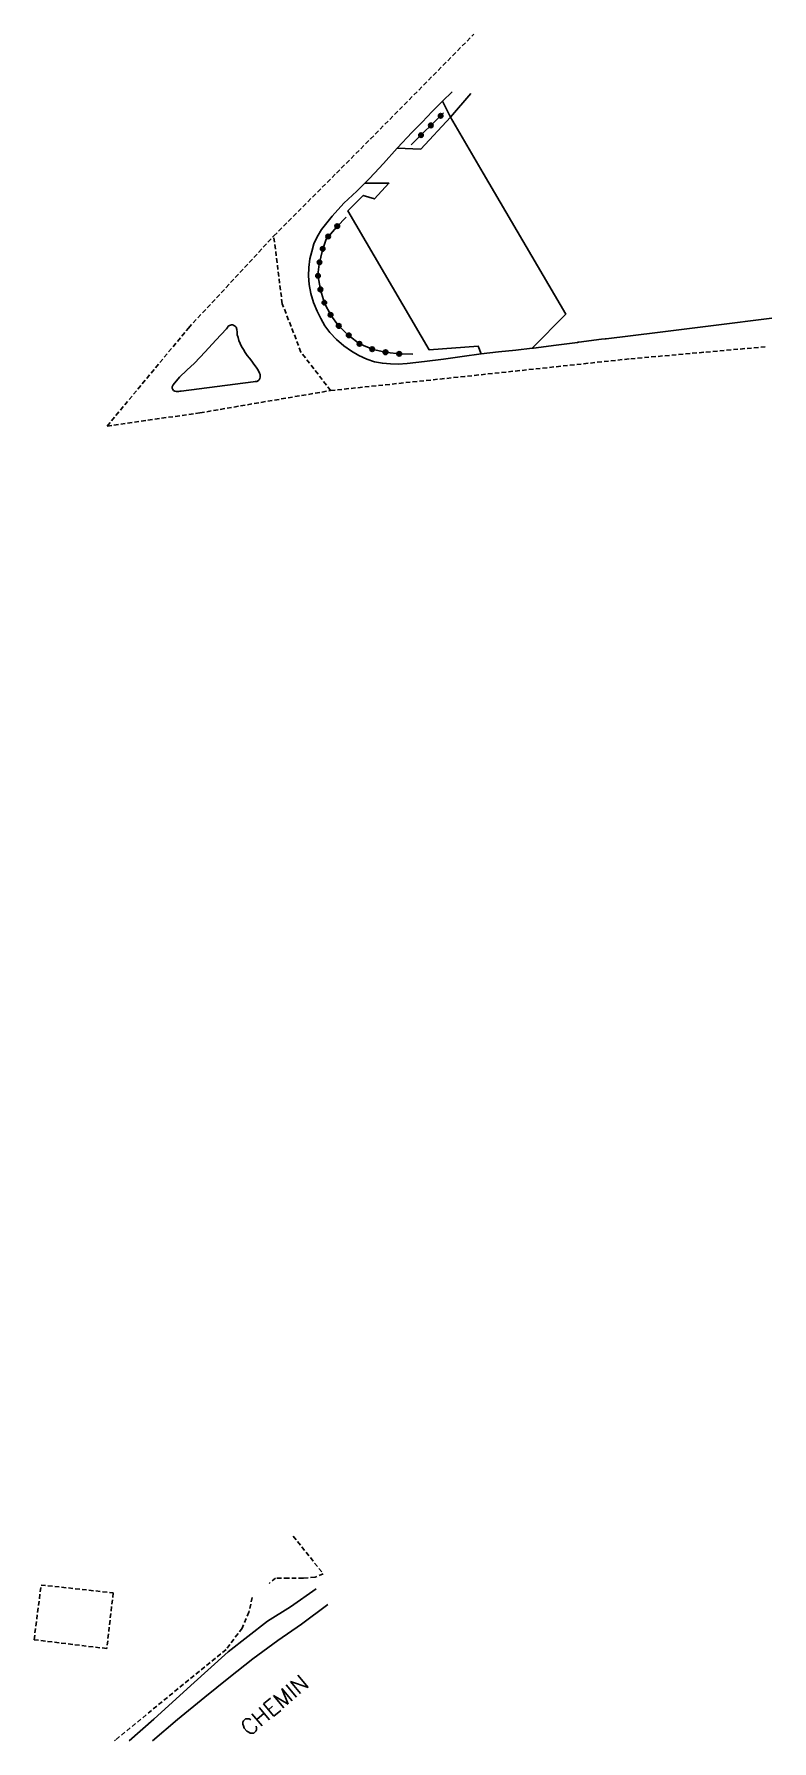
# Model space of a CAD drawing. Header units: millimetres. Extents: x 96009 to 97000, y 132000 to 133001.
# Drawn here: x 96036.4 to 96116.9, y 132000 to 132186.2 of the extents above; entities that cross this region are included whole.
import ezdxf

# ---------------------------------------------------------------- set-up
doc = ezdxf.new("R2010")
doc.units = ezdxf.units.MM
doc.linetypes.add('DASHED', pattern=[0.75, 0.5, -0.25])
doc.layers.get('0').update_dxf_attribs({"linetype": 'CONTINUOUS'})
for name, color, linetype in [('W0001', 6, 'DASHED'), ('W0008', 7, 'CONTINUOUS'), ('W0014', 7, 'CONTINUOUS'), ('W0015', 2, 'CONTINUOUS'), ('W0017', 7, 'CONTINUOUS'), ('W0071', 7, 'CONTINUOUS'), ('W0112', 1, 'DASHED'), ('W0323', 7, 'CONTINUOUS'), ('W0989', 7, 'CONTINUOUS')]:
    doc.layers.add(name, color=color, linetype=linetype)
doc.styles.get("Standard").update_dxf_attribs({"font": 'romans.shx', "width": 0.85})

msp = doc.modelspace()

# ---------------------------------------------------------------- texts
at = {"layer": 'W0989'}
msp.add_text('CHEMIN', height=1.75, rotation=40.0714, dxfattribs=at).set_placement((96059.85, 132000.42))

# ---------------------------------------------------------------- blocks, each defined once
blk = doc.blocks.new('t323o')
at = {"color": 0, "linetype": 'Continuous'}
for radius in [0.25, 0.15]:
    blk.add_circle((0, 0), radius, dxfattribs=at)

# ---------------------------------------------------------------- linework, layer by layer
at = {"layer": 'W0001'}
for points in [[(96069.38, 132171), (96073.09, 132174.72), (96084.38, 132186.16)], [(96062.54, 132164.14), (96069.38, 132171)], [(96044.36, 132143.41), (96053.24, 132154.1), (96062.54, 132164.14)], [(96068.74, 132147.28), (96065.51, 132151.48), (96063.46, 132156.75), (96062.54, 132164.14)], [(96116.18, 132152.05), (96101.32, 132150.73), (96083.4, 132148.82), (96068.74, 132147.28)], [(96044.36, 132143.41), (96054.49, 132144.85), (96068.74, 132147.28)]]:
    msp.add_lwpolyline(points, dxfattribs=at)
at = {"layer": 'W0008'}
for points in [[(96073.54, 132171), (96074.52, 132172.05), (96076.02, 132173.71), (96076.05, 132173.74), (96077.61, 132175.42), (96078.72, 132176.57), (96079.84, 132177.7), (96080.96, 132178.84)], [(96116.89, 132155.16), (96110.53, 132154.37), (96104.42, 132153.62), (96098.8, 132152.93), (96098.72, 132152.92), (96098.32, 132152.87), (96095.84, 132152.55), (96095.77, 132152.54), (96095.7, 132152.53), (96093.36, 132152.22), (96090.88, 132151.91), (96090.74, 132151.9), (96088.97, 132151.7), (96087.07, 132151.49), (96085.16, 132151.28), (96083.1, 132151), (96081.05, 132150.72), (96078.99, 132150.46), (96078.04, 132150.34), (96077.08, 132150.22), (96076.13, 132150.17), (96075.26, 132150.18), (96074.4, 132150.25), (96073.55, 132150.41), (96072.68, 132150.71), (96071.84, 132151.11), (96071.04, 132151.57), (96070.18, 132152.16), (96069.37, 132152.84), (96068.66, 132153.6), (96068.12, 132154.33), (96067.66, 132155.13), (96067.26, 132155.95), (96066.89, 132156.9), (96066.59, 132157.87), (96066.4, 132158.86), (96066.34, 132159.79), (96066.37, 132160.72), (96066.49, 132161.64), (96066.68, 132162.46), (96066.93, 132163.27), (96067.27, 132164.04), (96067.75, 132164.84), (96068.32, 132165.58), (96068.92, 132166.31), (96070.2, 132167.72), (96071.59, 132169.04), (96072.47, 132169.9), (96072.96, 132170.38), (96073.54, 132171)]]:
    msp.add_lwpolyline(points, dxfattribs=at)
at = {"layer": 'W0014'}
for points in [[(96080.96, 132178.84), (96082, 132179.88)], [(96084.04, 132179.69), (96081.83, 132177.11), (96080.96, 132178.84)]]:
    msp.add_lwpolyline(points, dxfattribs=at)
at = {"layer": 'W0015'}
msp.add_lwpolyline([(96060.29, 132148.23), (96052.45, 132147.23), (96052.3, 132147.2), (96052.16, 132147.17), (96052.02, 132147.16), (96051.88, 132147.18), (96051.73, 132147.21), (96051.61, 132147.27), (96051.52, 132147.39), (96051.47, 132147.54), (96051.46, 132147.69), (96051.49, 132147.76), (96051.54, 132147.82), (96051.58, 132147.89), (96052.26, 132148.75), (96053.07, 132149.5), (96053.88, 132150.27), (96055.05, 132151.51), (96056.21, 132152.77), (96057.37, 132154.03), (96057.48, 132154.16), (96057.58, 132154.29), (96057.71, 132154.38), (96057.82, 132154.42), (96057.94, 132154.44), (96058.06, 132154.44), (96058.19, 132154.38), (96058.32, 132154.29), (96058.42, 132154.18), (96058.51, 132153.94), (96058.53, 132153.65), (96058.55, 132153.37), (96058.64, 132153.05), (96058.74, 132152.73), (96058.86, 132152.42), (96059.03, 132152.08), (96059.22, 132151.74), (96059.43, 132151.42), (96059.65, 132151.11), (96059.9, 132150.8), (96060.14, 132150.49), (96060.38, 132150.17), (96060.61, 132149.83), (96060.82, 132149.49), (96060.88, 132149.38), (96060.95, 132149.27), (96061, 132149.16), (96061.04, 132149.02), (96061.07, 132148.88), (96061.06, 132148.74), (96061.03, 132148.6), (96060.96, 132148.46), (96060.88, 132148.36), (96060.71, 132148.28), (96060.5, 132148.25)], close=True, dxfattribs=at)
at = {"layer": 'W0017'}
for points in [[(96085.4, 132171), (96081.83, 132177.11), (96078.58, 132173.62), (96076.02, 132173.71)], [(96090.74, 132151.9), (96094.4, 132155.61), (96085.4, 132171)], [(96072.47, 132169.9), (96075.11, 132169.9), (96073.54, 132168.18), (96072.3, 132168.57), (96070.63, 132166.89), (96079.48, 132151.73), (96084.86, 132152.11), (96085.16, 132151.28)]]:
    msp.add_lwpolyline(points, dxfattribs=at)
at = {"layer": 'W0071'}
for points in [[(96067.17, 132016.58), (96064.37, 132014.63), (96061.84, 132013.04), (96057.56, 132009.7), (96053.5, 132006.05), (96049.47, 132002.37), (96046.75, 132000)], [(96049.29, 132000), (96052.04, 132002.33), (96055, 132004.75), (96057.62, 132006.86), (96060.27, 132008.94), (96062.97, 132010.95), (96065.55, 132012.74), (96068.43, 132014.89)]]:
    msp.add_lwpolyline(points, dxfattribs=at)
at = {"layer": 'W0112'}
for points in [[(96064.66, 132022.33), (96067.94, 132018.22), (96067.04, 132017.86), (96065.75, 132017.75), (96064.13, 132017.74), (96062.73, 132017.76), (96062.02, 132017.16)], [(96060.2, 132015.65), (96059.83, 132014.05), (96059.1, 132012.3), (96057.33, 132009.97), (96045.28, 132000.11), (96045.15, 132000)]]:
    msp.add_lwpolyline(points, dxfattribs=at)
msp.add_lwpolyline([(96036.39, 132011.03), (96037.15, 132017), (96045.02, 132016.14), (96044.32, 132010.07)], close=True, dxfattribs=at)
at = {"layer": 'W0323'}
for points in [[(96077.54, 132174.09), (96081.07, 132177.57)], [(96070.43, 132166.19), (96069.41, 132165.15), (96068.24, 132163.8), (96067.84, 132162.61), (96067.48, 132161.06), (96067.35, 132159.89), (96067.64, 132158.25), (96068.08, 132156.8), (96068.75, 132155.51), (96069.62, 132154.33), (96070.75, 132153.26), (96071.88, 132152.39), (96073.37, 132151.75), (96074.87, 132151.43), (96076.29, 132151.28), (96077.73, 132151.26)]]:
    msp.add_lwpolyline(points, dxfattribs=at)

# ---------------------------------------------------------------- block references
for p, rotation in [((96079.68, 132176.2), 44.54255838613972), ((96080.75, 132177.25), 44.54255838613972), ((96078.61, 132175.14), 44.54255838613972), ((96069.47, 132165.21), 225.7498292432716), ((96067.88, 132162.73), 251.4782832794022), ((96068.48, 132164.08), 228.7869432975002), ((96067.53, 132161.27), 257.0080725189504), ((96067.37, 132159.79), 279.7555946278554), ((96067.63, 132158.31), 279.7555946278554), ((96068.06, 132156.87), 287.0412828019611), ((96068.74, 132155.54), 297.4800165550158), ((96069.63, 132154.33), 316.4340508933909), ((96070.72, 132153.3), 316.4340508933909), ((96071.9, 132152.38), 336.7135254982721), ((96073.28, 132151.79), 336.7135254982721), ((96074.74, 132151.46), 348.0902102411439), ((96076.23, 132151.28), 353.7175079111559)]:
    msp.add_blockref('t323o', p, dxfattribs=dict(at, rotation=rotation))

msp.set_redraw_order([(e.dxf.handle, doc.entitydb.next_handle()) for e in msp.query("TEXT MTEXT ATTDEF DIMENSION ARC_DIMENSION")])  # texts and dimensions are drawn at this point

doc.saveas('drawing.dxf')
